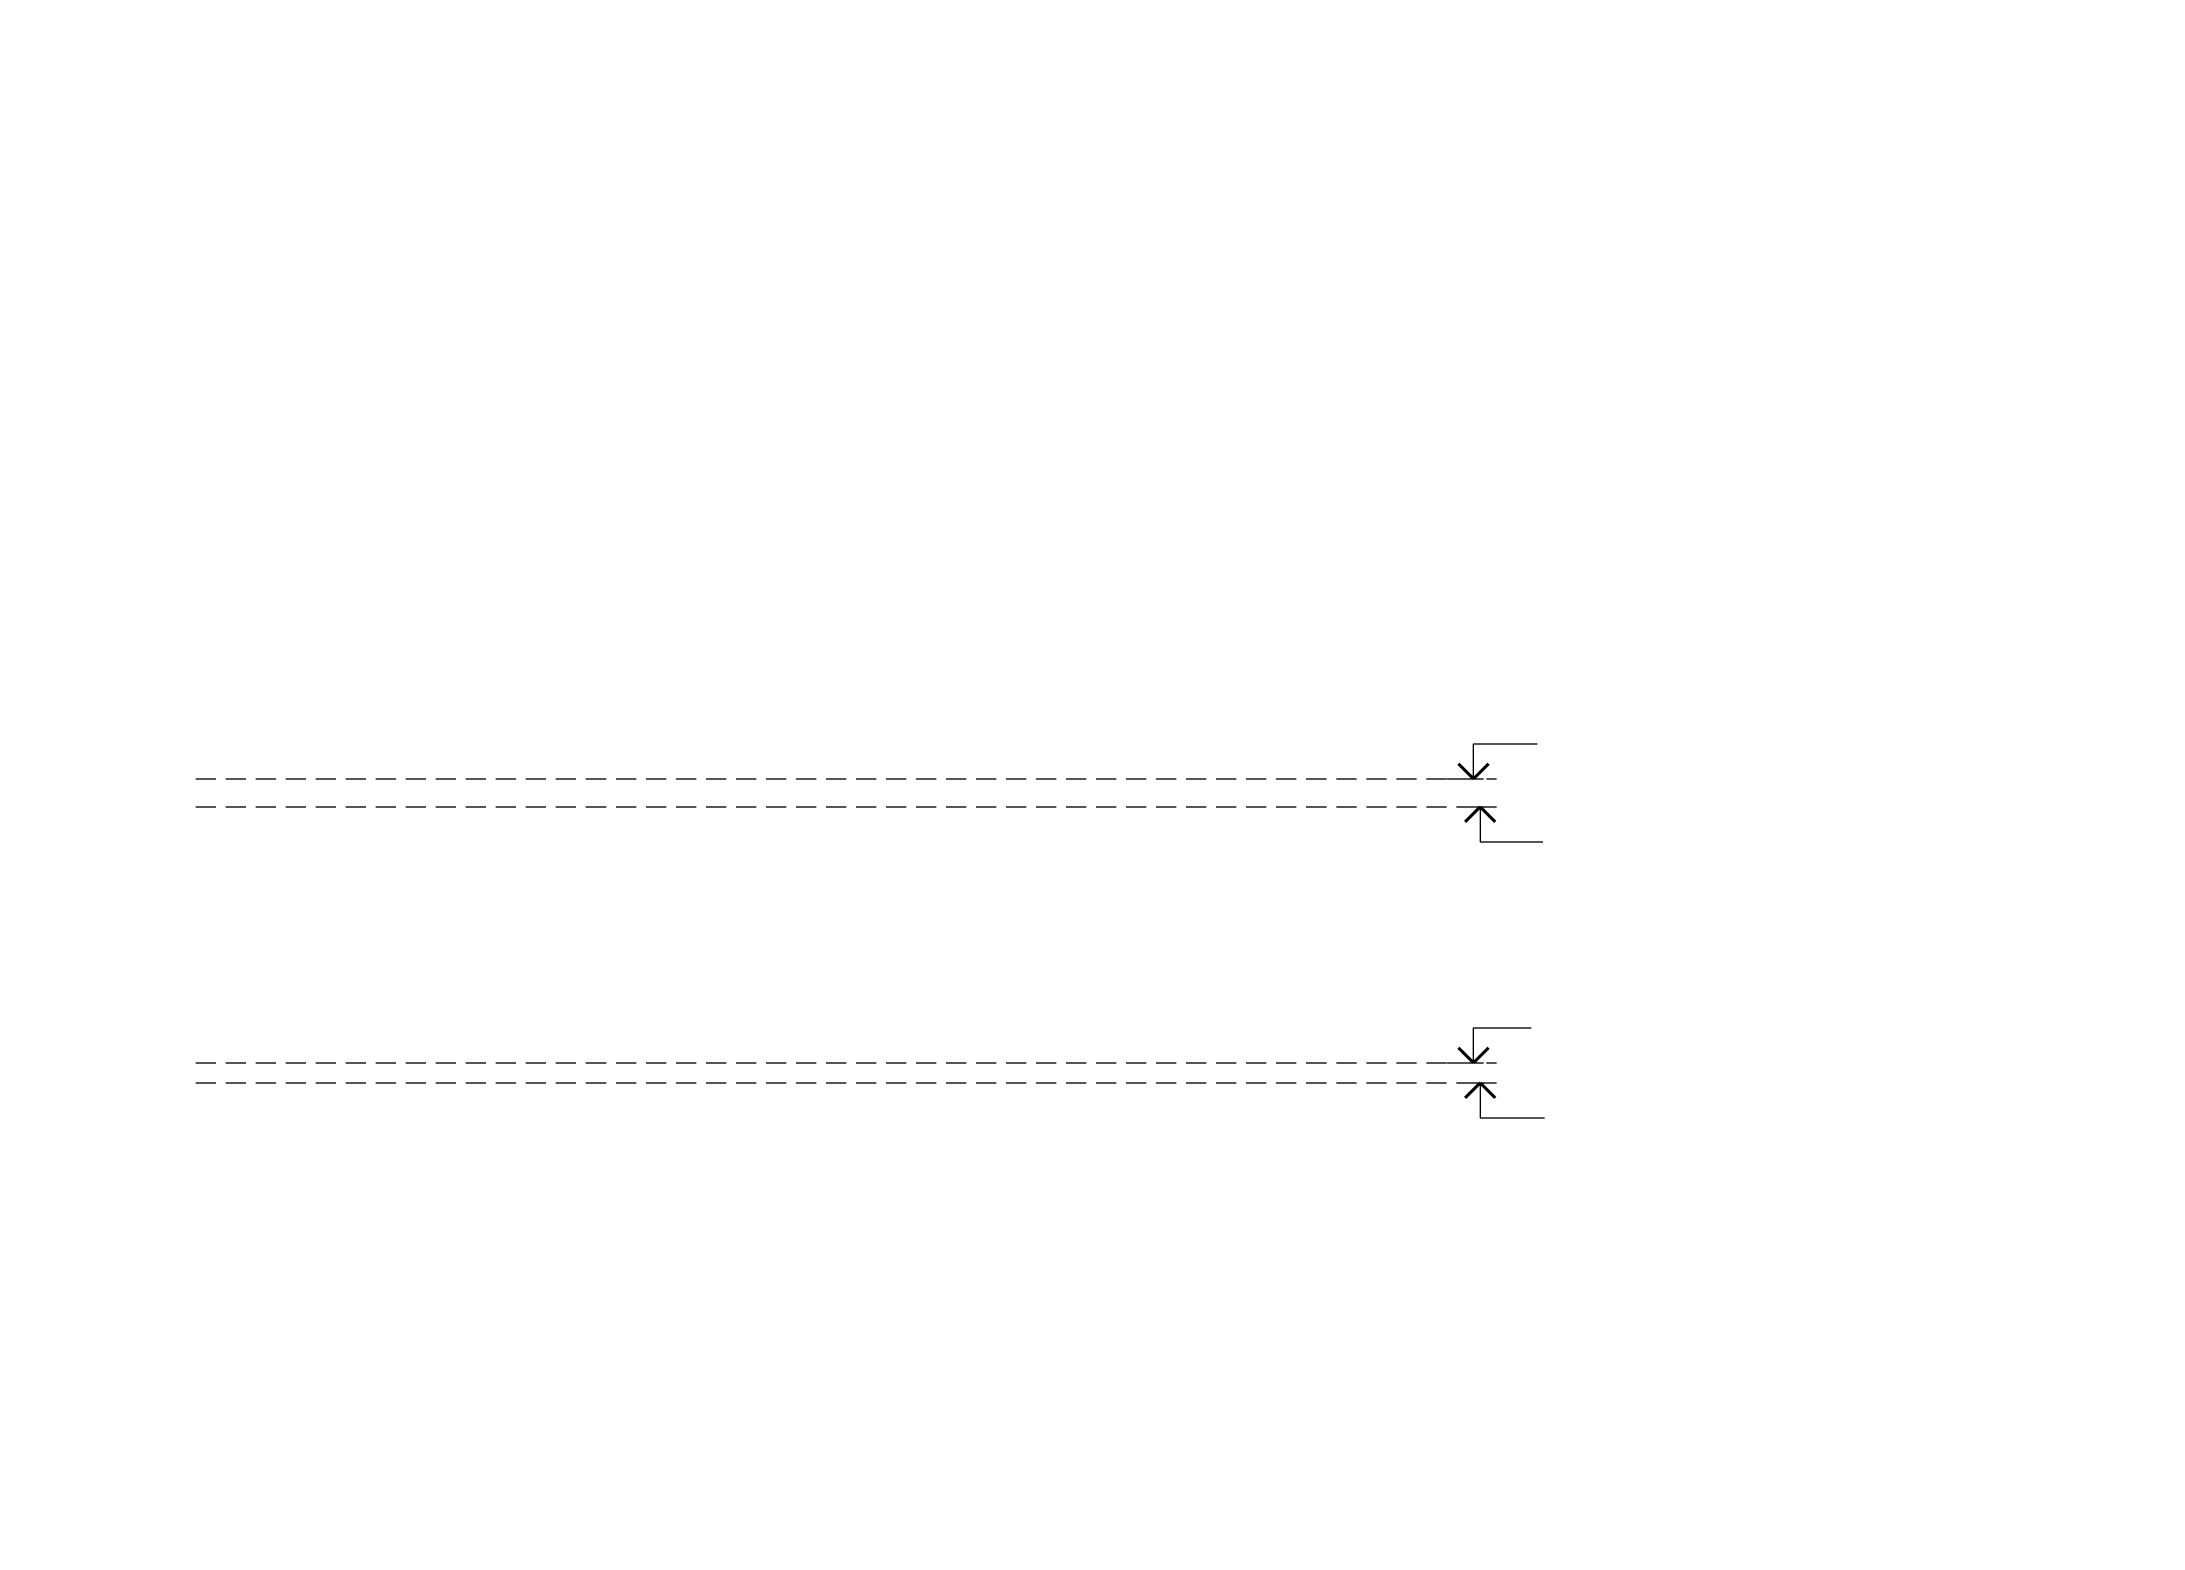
# Model space of a CAD drawing. Header units: millimetres. Extents: x 0 to 10920, y 0 to 297.
# Drawn here: x 8400 to 8820, y 0 to 297 of the extents above; entities that cross this region are included whole.
import ezdxf

# ---------------------------------------------------------------- set-up
doc = ezdxf.new("R2010")
doc.units = ezdxf.units.MM
for name, pattern in [('K5LT_BASIC', [0]), ('K5LT_DASHED', [6, 4, -2]), ('K5LT_THIN', [0])]:
    doc.linetypes.add(name, pattern=pattern)
doc.layers.add('Системный слой', color=7, linetype='Continuous')
doc.styles.add('KTEXTSTYLE', font='GOST_AU.SHX', dxfattribs={"width": 0.96, "height": 5})

# ---------------------------------------------------------------- blocks, each defined once
blk = doc.blocks.new('U22')
at = {"layer": 'Системный слой', "color": 7, "linetype": 'K5LT_THIN', "lineweight": 18}
for p, q in [((8686.164388931269, 92.9424485752952), (8686.164388931269, 99.9424485752952)), ((8686.164388931269, 99.9424485752952), (8697.688971794123, 99.9424485752952)), ((8680.923967824992, 92.9424485752952), (8688.164388931269, 92.9424485752952))]:
    blk.add_line(p, q, dxfattribs=at)
at = {"layer": 'Системный слой', "color": 5, "linetype": 'K5LT_BASIC', "lineweight": 40}
for p, q in [((8683.164388931269, 95.9424485752952), (8686.164388931269, 92.9424485752952)), ((8686.164388931269, 92.9424485752952), (8689.164388931269, 95.9424485752952))]:
    blk.add_line(p, q, dxfattribs=at)
blk = doc.blocks.new('U23')
at = {"layer": 'Системный слой', "color": 7, "linetype": 'K5LT_THIN', "lineweight": 18}
for p, q in [((8683.569617315537, 88.94242299529509), (8689.48721367654, 88.94242299529509)), ((8687.48721367654, 88.94242299529509), (8687.48721367654, 81.94242299529509)), ((8687.48721367654, 81.94242299529509), (8700.334713523953, 81.94242299529509))]:
    blk.add_line(p, q, dxfattribs=at)
at = {"layer": 'Системный слой', "color": 5, "linetype": 'K5LT_BASIC', "lineweight": 40}
for p, q in [((8687.48721367654, 88.94242299529509), (8684.48721367654, 85.94242299529509)), ((8690.48721367654, 85.94242299529509), (8687.48721367654, 88.94242299529509))]:
    blk.add_line(p, q, dxfattribs=at)
blk = doc.blocks.new('U24')
at = {"layer": 'Системный слой', "color": 7, "linetype": 'K5LT_THIN', "lineweight": 18}
for p, q in [((8686.164388931267, 149.7424445793712), (8686.164388931267, 156.7424445793712)), ((8686.164388931267, 156.7424445793712), (8698.879596984856, 156.7424445793712)), ((8680.92396782499, 149.7424445793712), (8688.164388931267, 149.7424445793712))]:
    blk.add_line(p, q, dxfattribs=at)
at = {"layer": 'Системный слой', "color": 5, "linetype": 'K5LT_BASIC', "lineweight": 40}
for p, q in [((8683.164388931267, 152.7424445793712), (8686.164388931267, 149.7424445793712)), ((8686.164388931267, 149.7424445793712), (8689.164388931267, 152.7424445793712))]:
    blk.add_line(p, q, dxfattribs=at)
blk = doc.blocks.new('U25')
at = {"layer": 'Системный слой', "color": 7, "linetype": 'K5LT_THIN', "lineweight": 18}
for p, q in [((8683.569617315537, 144.1424445793711), (8689.48721367654, 144.1424445793711)), ((8687.48721367654, 144.1424445793711), (8687.48721367654, 137.1424445793711)), ((8687.48721367654, 137.1424445793711), (8700.003984039395, 137.1424445793711))]:
    blk.add_line(p, q, dxfattribs=at)
at = {"layer": 'Системный слой', "color": 5, "linetype": 'K5LT_BASIC', "lineweight": 40}
for p, q in [((8687.48721367654, 144.1424445793711), (8684.48721367654, 141.1424445793711)), ((8690.48721367654, 141.1424445793711), (8687.48721367654, 144.1424445793711))]:
    blk.add_line(p, q, dxfattribs=at)
blk = doc.blocks.new('U21')
at = {"layer": 'Системный слой', "color": 7, "linetype": 'K5LT_DASHED', "lineweight": 18}
for p, q in [((8430.745283335154, 149.7424445793711), (8690.745283335154, 149.7424445793711)), ((8430.745283335156, 144.142444579371), (8690.745283335156, 144.142444579371)), ((8430.745283335156, 92.94244857529517), (8690.745283335156, 92.94244857529517)), ((8430.745283335156, 88.94242299529509), (8690.745283335156, 88.94242299529509))]:
    blk.add_line(p, q, dxfattribs=at)
at = {"layer": 'Системный слой'}
for name in ['U24', 'U25', 'U22', 'U23']:
    blk.add_blockref(name, (0, 0), dxfattribs=at)

msp = doc.modelspace()

# ---------------------------------------------------------------- block references
at = {"layer": 'Системный слой'}
msp.add_blockref('U21', (0, 0), dxfattribs=at)

doc.saveas('drawing.dxf')
